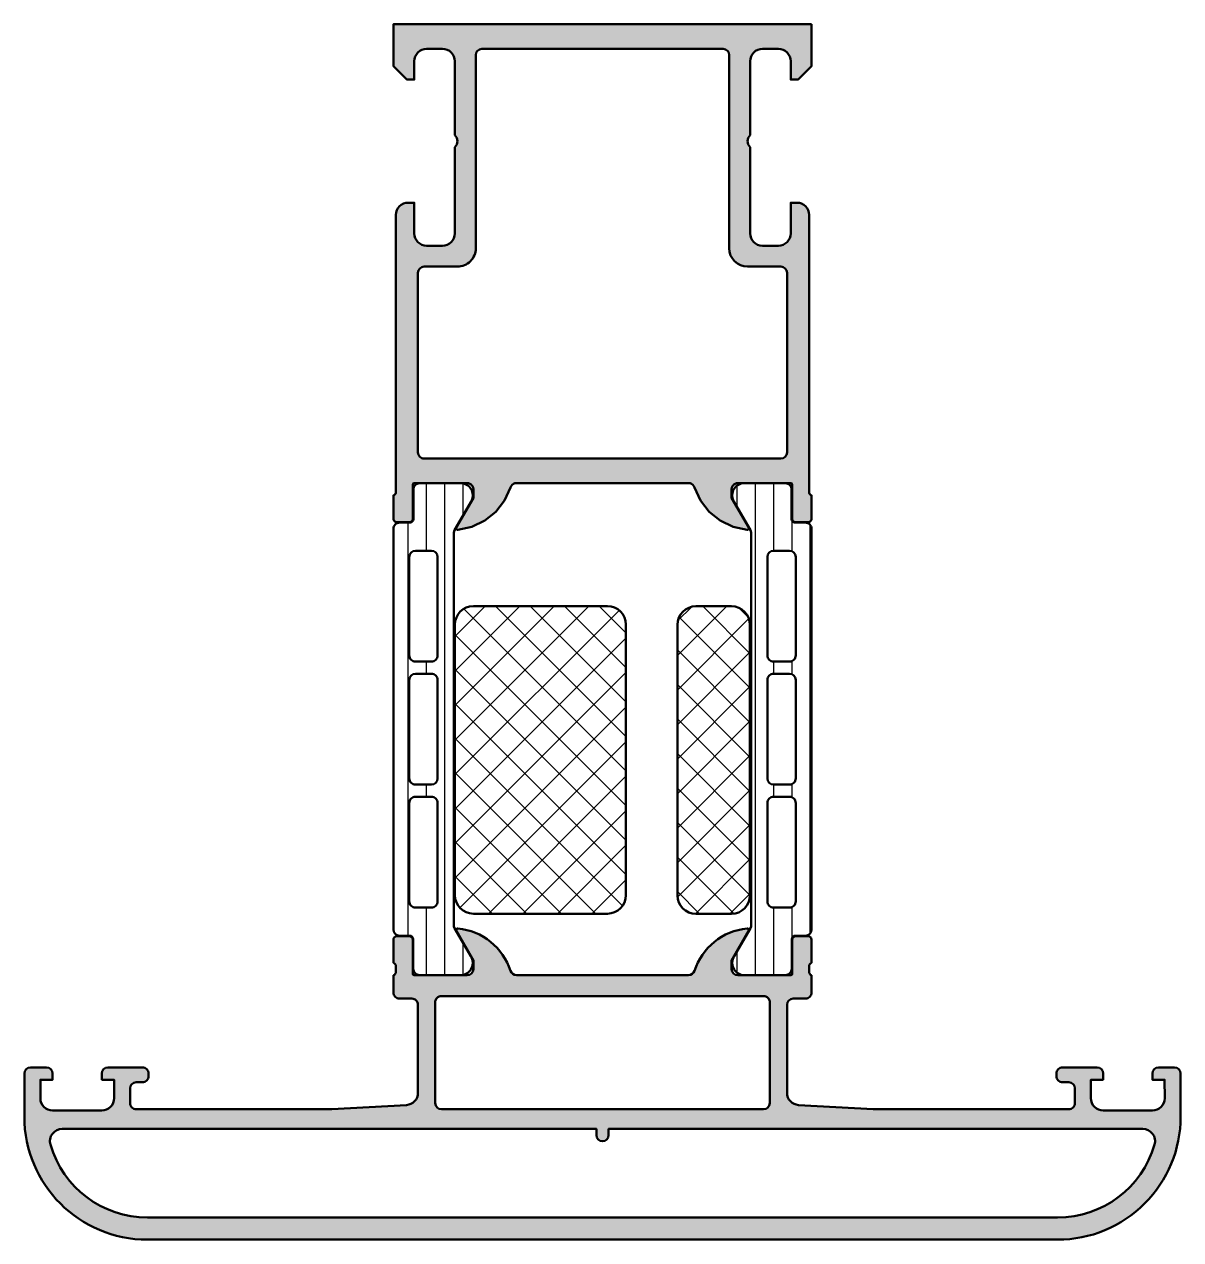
# Model space of a CAD drawing. Extents: x 0 to 94, y 0 to 98.8.
import ezdxf

# ---------------------------------------------------------------- set-up
doc = ezdxf.new("R2010")
doc.units = 0
for name, color, linetype, lineweight in [('0S-Alu contour', 7, 'Continuous', 50), ('0S-Alu hatch', 252, 'Continuous', 25), ('0S-Plastic contour', 254, 'Continuous', 50), ('0S-Plastic hatch', 253, 'Continuous', 25), ('0S-PT contour', 91, 'Continuous', 50), ('0S-PT hatch', 103, 'Continuous', 25)]:
    doc.layers.add(name, color=color, linetype=linetype, lineweight=lineweight)
pattern_1 = [(135, (0, 0), (-1.403165018917055, -1.403165018917055), []), (225, (0, 0), (1.403165018917055, -1.403165018917055), [])]
pattern_2 = [(90, (0, 0), (-1.4859, 0), [])]

# ---------------------------------------------------------------- blocks, each defined once
blk = doc.blocks.new('375510__039CC8BD_F9C2_4A37_8724_B7D21EF623D0_')
at = {"layer": '0S-Alu hatch'}
h = blk.add_hatch(color=256, dxfattribs=at)
edge = h.paths.add_edge_path()
edge.add_ellipse((9.999999999999972, 10.0000041107597), major_axis=(-9.999999999999973, 0), ratio=1, start_angle=0, end_angle=89.99999999999989, ccw=False)
edge.add_line((-1.8e-15, 10.00000411075973), (-6.10351561381e-05, 13.49999999999988))
edge.add_ellipse((0.4999889160596894, 13.49995004878394), major_axis=(-0.5000499537107022, 0), ratio=1, start_angle=270.00572341590123, end_angle=359.99427658407615, ccw=False)
edge.add_line((0.4999389648438052, 13.99999999999977), (1.799987792968805, 13.99999999999977))
edge.add_ellipse((1.79993784175286, 13.49995004878383), major_axis=(-0.5000499537108187, 0), ratio=1, start_angle=180.0057234159239, end_angle=269.99427658409195, ccw=False)
edge.add_line((2.299987792968805, 13.49999999999977), (2.299987792968805, 12.99999999999977))
edge.add_line((2.299987792968805, 12.99999999999977), (1.299987792968748, 12.99999999999988))
edge.add_line((1.299987792968748, 12.99999999999988), (1.299928665161244, 11.49999999999955))
edge.add_arc((2.299971843660783, 11.5000431784992), 1.000043179431689, 180.002473839011, 269.9975261610257)
edge.add_line((2.299928665161187, 10.49999999999966), (6.299959182739369, 10.49999999999966))
edge.add_arc((6.299975914868864, 11.49995275126827), 0.9999527514085972, 269.9990412742992, 360.0027072808267)
edge.add_line((7.299928665161187, 11.49999999999977), (7.299928665161244, 12.99999999999977))
edge.add_line((7.299928665161244, 12.99999999999977), (6.299928665161187, 12.99999999999977))
edge.add_line((6.299928665161187, 12.99999999999977), (6.299928665161187, 13.49999999999954))
edge.add_ellipse((6.799977400935316, 13.49995126422564), major_axis=(-0.5000487381490725, 0), ratio=1, start_angle=270.00558416400986, end_angle=359.99441583604505, ccw=False)
edge.add_line((6.799928665161301, 13.99999999999977), (9.59994697570812, 13.99999999999977))
edge.add_ellipse((9.599960775692747, 13.50001379998451), major_axis=(-0.4999862002057041, 0), ratio=1, start_angle=179.9984185945516, end_angle=270.0015814053993, ccw=False)
edge.add_line((10.099946975708, 13.49999999999977), (10.09994697570812, 13.30000305175758))
edge.add_ellipse((9.599959857284343, 13.29999017018136), major_axis=(-0.4999871185897141, 0), ratio=1, start_angle=89.99852384206088, end_angle=180.0014761580921, ccw=False)
edge.add_line((9.599946975708063, 12.80000305175758), (9.099946975708063, 12.80000305175758))
edge.add_arc((9.099949716575876, 12.30000031088977), 0.5000027408753259, 90.00031407859414, 179.9996859215192)
edge.add_line((8.599946975708063, 12.30000305175735), (8.599946975708063, 11.09999847412064))
edge.add_arc((9.099943336351286, 11.09999483476409), 0.4999963606564683, 179.9995829571354, 270.0004170425894)
edge.add_line((9.09994697570795, 10.59999847412086), (24.9999408721925, 10.59999847412098))
edge.add_line((24.9999408721925, 10.59999847412098), (31.05697631835943, 10.94611358642555))
edge.add_arc((30.9999482932563, 11.94447682080063), 0.9999906716560033, 273.2692693520143, 360.0006706298243)
edge.add_line((31.99993896484381, 11.94448852539051), (31.99993896484375, 19.09999799728382))
edge.add_arc((31.49993896484384, 19.09999799728379), 0.4999999999999148, 0, 90.00000000000325)
edge.add_line((31.49993896484381, 19.59999799728371), (30.49993896484386, 19.59999799728371))
edge.add_ellipse((30.49993896484381, 20.09999799728376), major_axis=(-0.500000000000057, 0), ratio=1, start_angle=0, end_angle=90.00000000000648, ccw=False)
edge.add_line((29.99993896484375, 20.09999799728371), (29.99997472763079, 21.49998950437634))
edge.add_arc((29.92113828108775, 21.76751009636945), 0.2788950563274199, 286.4198764194922, 361.164589374096)
edge.add_line((30.19997572763078, 21.77317850436782), (30.19997572763079, 22.22677250436783))
edge.add_arc((29.92110763198762, 22.23243316384489), 0.2789255417371505, 358.8371299271138, 433.5754054446451)
edge.add_line((29.99997472763079, 22.49997650436783), (29.99997472763079, 24.37998750437635))
edge.add_ellipse((30.29997472763078, 24.37998750437635), major_axis=(-0.29999999999999, 0), ratio=1, start_angle=269.99999999999864, end_angle=360, ccw=False)
edge.add_line((30.29997472763078, 24.67998750437634), (31.27994904667356, 24.67998750437634))
edge.add_ellipse((31.27994904667355, 24.37998750437633), major_axis=(-0.3000000000000149, 0), ratio=1, start_angle=180, end_angle=269.9999999999993, ccw=False)
edge.add_line((31.57994904667357, 24.37998750437633), (31.57994904667357, 21.61998950437634))
edge.add_arc((31.69994904667357, 21.61998950437634), 0.1200000000000045, 180, 270)
edge.add_line((31.69994904667357, 21.49998950437634), (35.99997472763079, 21.49998950437634))
edge.add_arc((35.99997472763079, 21.99998950437633), 0.4999999999999965, 270, 360)
edge.add_line((36.49997472763079, 21.99998950437634), (36.49997472763077, 22.69998950437637))
edge.add_line((36.49997472763077, 22.69998950437637), (35.11847927000842, 25.09280982740391))
edge.add_ellipse((35.23809451227909, 25.16186971972805), major_axis=(-0.1381197846482982, 0), ratio=1, start_angle=-95.6225775507923, end_angle=29.999999999994486, ccw=False)
edge.add_ellipse((34.76175148645707, 20.32338064252863), major_axis=(-4.999999999999907, 0), ratio=1, start_angle=197.7484163560708, end_angle=264.37742244920724, ccw=False)
edge.add_arc((39.9999747276309, 21.99998950437647), 0.500000000000129, 197.7484163560659, 269.9999999999959)
edge.add_line((39.99997472763086, 21.49998950437634), (53.99994230270401, 21.49998950437613))
edge.add_arc((53.99994230270401, 21.99998950437609), 0.4999999999999574, 270, 342.2515836439308)
edge.add_ellipse((59.2381655438778, 20.32338064252832), major_axis=(-5.000000000000009, 0), ratio=1, start_angle=275.6225775507936, end_angle=342.25158364393013, ccw=False)
edge.add_ellipse((58.76182251805567, 25.16186971972784), major_axis=(-0.1381197846483039, 0), ratio=1, start_angle=149.9999999999965, end_angle=275.62257755078616, ccw=False)
edge.add_line((58.88143776032634, 25.09280982740368), (57.499942302704, 22.69998950437616))
edge.add_line((57.499942302704, 22.69998950437616), (57.49994230270399, 21.99998950437612))
edge.add_arc((57.99994230270399, 21.99998950437612), 0.5, 180, 270)
edge.add_line((57.99994230270399, 21.49998950437613), (62.29996798366115, 21.49998950437613))
edge.add_arc((62.29996798366115, 21.61998950437617), 0.120000000000033, 270, 360)
edge.add_line((62.41996798366118, 21.61998950437616), (62.41996798366118, 24.37998750437615))
edge.add_ellipse((62.71996798366119, 24.37998750437615), major_axis=(-0.3000000000000114, 0), ratio=1, start_angle=270, end_angle=360, ccw=False)
edge.add_line((62.71996798366119, 24.67998750437617), (63.69994230270397, 24.67998750437617))
edge.add_ellipse((63.69994230270397, 24.37998750437615), major_axis=(-0.3000000000000114, 0), ratio=1, start_angle=180, end_angle=270, ccw=False)
edge.add_line((63.99994230270398, 24.37998750437615), (63.99994230270397, 22.49997650436763))
edge.add_arc((64.07880939834713, 22.2324331638447), 0.2789255417371423, 106.4245945553538, 181.162870072888)
edge.add_line((63.79994130270397, 22.22677250436763), (63.79994130270397, 21.77317850436766))
edge.add_arc((64.078778749247, 21.76751009636928), 0.2788950563274236, 178.8354106259024, 253.5801235805103)
edge.add_line((63.99994230270397, 21.49998950437617), (63.99992465972911, 20.09999799728371))
edge.add_ellipse((63.49992465972904, 20.09999799728379), major_axis=(-0.5000000000000782, 0), ratio=1, start_angle=89.99999999998943, end_angle=180, ccw=False)
edge.add_line((63.49992465972895, 19.59999799728371), (62.49992465972912, 19.59999799728371))
edge.add_arc((62.4999246597292, 19.09999799728356), 0.5000000000001421, 90.00000000000978, 180)
edge.add_line((61.99992465972906, 19.09999799728348), (61.99992465972906, 11.94448852539051))
edge.add_arc((62.9999153313166, 11.94447682080066), 0.999990671656032, 179.9993293701756, 266.7307306479874)
edge.add_line((62.94288730621349, 10.94611358642555), (68.99992275237975, 10.59999847412098))
edge.add_line((68.99992275237975, 10.59999847412098), (84.89991664886475, 10.59999847412086))
edge.add_arc((84.89992028822142, 11.09999483476423), 0.4999963606566104, 269.9995829574073, 360.0004170428646)
edge.add_line((85.3999166488648, 11.09999847412075), (85.3999166488648, 12.30000305175747))
edge.add_arc((84.89991390799705, 12.30000031088983), 0.5000027408752691, 0.0003140784807261, 89.99968592141236)
edge.add_line((84.89991664886479, 12.80000305175758), (84.3999166488648, 12.80000305175758))
edge.add_ellipse((84.39990376728852, 13.29999017018124), major_axis=(-0.4999871185895951, 0), ratio=1, start_angle=-0.0014761580922026951, end_angle=90.00147615793912, ccw=False)
edge.add_line((83.89991664886485, 13.30000305175747), (83.8999166488648, 13.49999999999977))
edge.add_ellipse((84.39990284888013, 13.50001379998444), major_axis=(-0.4999862002057734, 0), ratio=1, start_angle=-90.00158140540441, end_angle=0.0015814054485190354, ccw=False)
edge.add_line((84.3999166488648, 13.99999999999977), (87.19993495941166, 13.99999999999966))
edge.add_ellipse((87.19988622363773, 13.49995126422571), major_axis=(-0.500048738148894, 0), ratio=1, start_angle=180.005584163955, end_angle=269.9944158359981, ccw=False)
edge.add_line((87.69993495941168, 13.49999999999966), (87.69993495941168, 12.99999999999977))
edge.add_line((87.69993495941168, 12.99999999999977), (86.69993495941173, 12.99999999999977))
edge.add_line((86.69993495941173, 12.99999999999977), (86.70017313002661, 11.4999999999996))
edge.add_arc((87.70012588031871, 11.4999527512681), 0.9999527514083695, 179.9972927191733, 270.0009587257008)
edge.add_line((87.7001426124482, 10.49999999999972), (91.7001731300265, 10.49999999999972))
edge.add_arc((91.70012995152695, 11.5000431784994), 1.000043179431831, 270.0024738389727, 359.9975261609889)
edge.add_line((92.70017313002661, 11.49999999999972), (92.69987583160405, 12.99999999999977))
edge.add_line((92.69987583160405, 12.99999999999977), (91.69987583160406, 12.99999999999977))
edge.add_line((91.69987583160406, 12.99999999999977), (91.69987583160406, 13.49999999999977))
edge.add_ellipse((92.19992578281997, 13.49995004878385), major_axis=(-0.5000499537107885, 0), ratio=1, start_angle=270.0057234159111, end_angle=359.99427658407615, ccw=False)
edge.add_line((92.199875831604, 13.99999999999977), (93.49992465972906, 13.99999999999977))
edge.add_ellipse((93.49987470851315, 13.49995004878386), major_axis=(-0.5000499537107868, 0), ratio=1, start_angle=180.0057234159239, end_angle=269.9942765840954, ccw=False)
edge.add_line((93.99992465972905, 13.49999999999988), (93.99986362457282, 10.00000411075962))
edge.add_ellipse((83.99986362457282, 10.00000411075972), major_axis=(-9.999999999999972, 0), ratio=1, start_angle=89.99999999999949, end_angle=180, ccw=False)
edge.add_line((83.99986362457275, 4.1107597326e-06), (9.999999999999943, 4.1107597326e-06))
edge = h.paths.add_edge_path()
edge.add_arc((10.00000000000003, 10.00000406307473), 8.199999999998825, 196.1276539022639, 270.0000000000001)
edge.add_line((10.00000000000004, 1.800004063075903), (83.99986362457275, 1.800004063075903))
edge.add_arc((83.99986362457275, 10.00000406307486), 8.199999999998958, 270, 343.8723460977363)
edge.add_arc((90.91650903491411, 7.999999996186101), 1.000000000001182, 343.8723460977337, 449.9999999999984)
edge.add_line((90.91650903491416, 8.999999996187285), (47.49993181228643, 8.99999999618717))
edge.add_line((47.49993181228643, 8.99999999618717), (47.49993181228643, 8.49999999618717))
edge.add_ellipse((46.99993181228646, 8.49999999618717), major_axis=(-0.4999999999999716, 0), ratio=1, start_angle=0, end_angle=180, ccw=False)
edge.add_line((46.49993181228649, 8.49999999618717), (46.49993181228649, 8.999999996187057))
edge.add_line((46.49993181228649, 8.999999996187057), (3.083354589658824, 8.99999999618717))
edge.add_arc((3.083354589658823, 7.999999996185966), 1.000000000001204, 89.99999999999991, 196.1276539022647)
edge = h.paths.add_edge_path()
edge.add_arc((33.89993286132818, 11.09999847412086), 0.5, 180, 270)
edge.add_line((33.89993286132818, 10.59999847412086), (60.09993076324474, 10.59999847412086))
edge.add_arc((60.09993076324474, 11.09999847412086), 0.5, 270, 360)
edge.add_line((60.59993076324474, 11.09999847412086), (60.59993076324468, 19.29999481491472))
edge.add_arc((60.09993363587648, 19.29999768754652), 0.4999971273764557, 359.9996708184944, 450.0003291812473)
edge.add_line((60.09993076324469, 19.79999481491472), (33.89993286132818, 19.79999481491472))
edge.add_arc((33.89992998869639, 19.29999768754652), 0.4999971273764557, 89.99967081875272, 180.0003291815056)
edge.add_line((33.39993286132818, 19.29999481491472), (33.39993286132818, 11.09999847412086))
at = {"layer": '0S-Alu contour', "color": 7}
for points in [[(36.49997472763079, 21.99998950437634), (36.49997472763077, 22.69998950437637), (35.11847927000842, 25.09280982740391)], [(58.88143776032634, 25.09280982740368), (57.499942302704, 22.69998950437616), (57.49994230270399, 21.99998950437612)], [(29.99997472763079, 22.49997650436783), (29.99997472763079, 24.37998750437635)], [(30.29997472763078, 24.67998750437634), (31.27994904667356, 24.67998750437634)], [(31.57994904667357, 24.37998750437633), (31.57994904667357, 21.61998950437634)], [(62.41996798366118, 21.61998950437616), (62.41996798366118, 24.37998750437615)], [(62.71996798366119, 24.67998750437617), (63.69994230270397, 24.67998750437617)], [(63.99994230270398, 24.37998750437615), (63.99994230270397, 22.49997650436763)], [(30.19997572763078, 21.77317850436782), (30.19997572763079, 22.22677250436783)], [(63.79994130270397, 22.22677250436763), (63.79994130270397, 21.77317850436766)], [(29.99993896484375, 20.09999799728371), (29.99997472763079, 21.49998950437634)], [(31.69994904667357, 21.49998950437634), (35.99997472763079, 21.49998950437634)], [(39.99997472763086, 21.49998950437634), (53.99994230270401, 21.49998950437613)], [(57.99994230270399, 21.49998950437613), (62.29996798366115, 21.49998950437613)], [(63.99994230270397, 21.49998950437617), (63.99992465972911, 20.09999799728371)], [(60.09993076324469, 19.79999481491472), (33.89993286132818, 19.79999481491472)], [(31.49993896484381, 19.59999799728371), (30.49993896484386, 19.59999799728371)], [(31.99993896484381, 11.94448852539051), (31.99993896484375, 19.09999799728382)], [(33.39993286132818, 19.29999481491472), (33.39993286132818, 11.09999847412086)], [(60.59993076324474, 11.09999847412086), (60.59993076324468, 19.29999481491472)], [(61.99992465972906, 19.09999799728348), (61.99992465972906, 11.94448852539051)], [(63.49992465972895, 19.59999799728371), (62.49992465972912, 19.59999799728371)], [(0.4999389648438052, 13.99999999999977), (1.799987792968805, 13.99999999999977)], [(6.799928665161301, 13.99999999999977), (9.59994697570812, 13.99999999999977)], [(84.3999166488648, 13.99999999999977), (87.19993495941166, 13.99999999999966)], [(92.199875831604, 13.99999999999977), (93.49992465972906, 13.99999999999977)], [(-1.8e-15, 10.00000411075973), (-6.10351561381e-05, 13.49999999999988)], [(2.299987792968805, 13.49999999999977), (2.299987792968805, 12.99999999999977), (1.299987792968748, 12.99999999999988), (1.299928665161244, 11.49999999999955)], [(7.299928665161187, 11.49999999999977), (7.299928665161244, 12.99999999999977), (6.299928665161187, 12.99999999999977), (6.299928665161187, 13.49999999999954)], [(10.099946975708, 13.49999999999977), (10.09994697570812, 13.30000305175758)], [(83.89991664886485, 13.30000305175747), (83.8999166488648, 13.49999999999977)], [(87.69993495941168, 13.49999999999966), (87.69993495941168, 12.99999999999977), (86.69993495941173, 12.99999999999977), (86.70017313002661, 11.4999999999996)], [(92.70017313002661, 11.49999999999972), (92.69987583160405, 12.99999999999977), (91.69987583160406, 12.99999999999977), (91.69987583160406, 13.49999999999977)], [(93.99992465972905, 13.49999999999988), (93.99986362457282, 10.00000411075962)], [(8.599946975708063, 12.30000305175735), (8.599946975708063, 11.09999847412064)], [(9.599946975708063, 12.80000305175758), (9.099946975708063, 12.80000305175758)], [(84.89991664886479, 12.80000305175758), (84.3999166488648, 12.80000305175758)], [(85.3999166488648, 11.09999847412075), (85.3999166488648, 12.30000305175747)], [(9.09994697570795, 10.59999847412086), (24.9999408721925, 10.59999847412098), (31.05697631835943, 10.94611358642555)], [(62.94288730621349, 10.94611358642555), (68.99992275237975, 10.59999847412098), (84.89991664886475, 10.59999847412086)], [(2.299928665161187, 10.49999999999966), (6.299959182739369, 10.49999999999966)], [(33.89993286132818, 10.59999847412086), (60.09993076324474, 10.59999847412086)], [(87.7001426124482, 10.49999999999972), (91.7001731300265, 10.49999999999972)], [(46.49993181228649, 8.49999999618717), (46.49993181228649, 8.999999996187057), (3.083354589658824, 8.99999999618717)], [(90.91650903491416, 8.999999996187285), (47.49993181228643, 8.99999999618717), (47.49993181228643, 8.49999999618717)], [(10.00000000000004, 1.800004063075903), (83.99986362457275, 1.800004063075903)], [(83.99986362457275, 4.1107597326e-06), (9.999999999999941, 4.1107597326e-06)]]:
    blk.add_lwpolyline(points, dxfattribs=at)
at = {"layer": '0S-Alu contour', "color": 7, "extrusion": (0, 0, -1)}
for centre, radius, start, end in [((-35.23809451227909, 25.16186971972805), 0.1381197846482982, 330.0000000000056, 95.62257755079234), ((-34.76175148645707, 20.32338064252863), 4.999999999999907, 95.62257755079276, 162.2515836439292), ((-59.2381655438778, 20.32338064252832), 5.000000000000009, 17.74841635606984, 84.3774224492064), ((-58.76182251805567, 25.16186971972784), 0.1381197846483039, 84.37742244921382, 210.0000000000036), ((-30.29997472763078, 24.37998750437635), 0.29999999999999, 0, 90.00000000000136), ((-31.27994904667355, 24.37998750437633), 0.3000000000000149, 90.00000000000067, 180), ((-62.71996798366119, 24.37998750437615), 0.3000000000000114, 0, 90), ((-63.69994230270397, 24.37998750437615), 0.3000000000000114, 90, 180), ((-30.49993896484381, 20.09999799728376), 0.500000000000057, 269.9999999999935, 0), ((-63.49992465972904, 20.09999799728379), 0.5000000000000782, 180, 270.0000000000106), ((-0.4999889160596894, 13.49995004878394), 0.5000499537107022, 0.0057234159238532, 89.99427658409878), ((-1.79993784175286, 13.49995004878383), 0.5000499537108187, 90.00572341590808, 179.9942765840761), ((-6.799977400935316, 13.49995126422564), 0.5000487381490725, 0.0055841639549441, 89.99441583599011), ((-9.599960775692747, 13.50001379998451), 0.4999862002057041, 89.99841859460072, 180.0015814054484), ((-84.39990284888013, 13.50001379998444), 0.4999862002057734, 359.9984185945515, 90.00158140540438), ((-87.19988622363773, 13.49995126422571), 0.500048738148894, 90.00558416400187, 179.994415836045), ((-92.19992578281997, 13.49995004878385), 0.5000499537107885, 0.0057234159238532, 89.9942765840889), ((-93.49987470851315, 13.49995004878386), 0.5000499537107868, 90.0057234159046, 179.9942765840761), ((-9.599959857284343, 13.29999017018136), 0.4999871185897141, 179.9985238419079, 270.0014761579391), ((-84.39990376728852, 13.29999017018124), 0.4999871185895951, 269.9985238420609, 0.0014761580921441), ((-9.999999999999972, 10.0000041107597), 9.999999999999973, 270.0000000000002, 0), ((-83.99986362457282, 10.00000411075972), 9.999999999999972, 180, 270.0000000000005), ((-46.99993181228646, 8.49999999618717), 0.4999999999999716, 180, 0)]:
    blk.add_arc(centre, radius, start, end, dxfattribs=at)
at = {"layer": '0S-Alu contour', "color": 7}
for centre, radius, start, end in [((29.92110763198762, 22.23243316384489), 0.2789255417371505, 358.8371299271138, 73.57540544464514), ((29.92113828108775, 21.76751009636945), 0.2788950563274199, 286.4198764194922, 1.164589374095985), ((35.99997472763079, 21.99998950437633), 0.4999999999999965, 270, 0), ((39.9999747276309, 21.99998950437647), 0.500000000000129, 197.7484163560659, 269.9999999999959), ((53.99994230270401, 21.99998950437609), 0.4999999999999574, 270, 342.2515836439308), ((57.99994230270399, 21.99998950437612), 0.5, 180, 270), ((64.078778749247, 21.76751009636928), 0.2788950563274236, 178.8354106259024, 253.5801235805103), ((64.07880939834713, 22.2324331638447), 0.2789255417371423, 106.4245945553538, 181.162870072888), ((31.69994904667357, 21.61998950437634), 0.1200000000000045, 180, 270), ((62.29996798366115, 21.61998950437617), 0.120000000000033, 270, 0), ((33.89992998869639, 19.29999768754652), 0.4999971273764557, 89.99967081875272, 180.0003291815056), ((60.09993363587648, 19.29999768754652), 0.4999971273764557, 359.9996708184944, 90.0003291812473), ((31.49993896484384, 19.09999799728379), 0.4999999999999148, 0, 90.00000000000325), ((62.4999246597292, 19.09999799728356), 0.5000000000001421, 90.00000000000978, 180), ((9.099949716575876, 12.30000031088977), 0.5000027408753259, 90.00031407859414, 179.9996859215192), ((30.9999482932563, 11.94447682080063), 0.9999906716560033, 273.2692693520143, 0.000670629824406), ((62.9999153313166, 11.94447682080066), 0.999990671656032, 179.9993293701756, 266.7307306479874), ((84.89991390799705, 12.30000031088983), 0.5000027408752691, 0.0003140784807261, 89.99968592141236), ((2.299971843660783, 11.5000431784992), 1.000043179431689, 180.002473839011, 269.9975261610257), ((6.299975914868864, 11.49995275126827), 0.9999527514085972, 269.9990412742992, 0.0027072808266599), ((9.099943336351286, 11.09999483476409), 0.4999963606564683, 179.9995829571354, 270.0004170425894), ((33.89993286132818, 11.09999847412086), 0.5, 180, 270), ((60.09993076324474, 11.09999847412086), 0.5, 270, 0), ((84.89992028822142, 11.09999483476423), 0.4999963606566104, 269.9995829574073, 0.0004170428646345), ((87.70012588031871, 11.4999527512681), 0.9999527514083695, 179.9972927191733, 270.0009587257008), ((91.70012995152695, 11.5000431784994), 1.000043179431831, 270.0024738389727, 359.9975261609889), ((3.083354589658823, 7.999999996185966), 1.000000000001204, 89.99999999999991, 196.1276539022647), ((90.91650903491411, 7.999999996186101), 1.000000000001182, 343.8723460977337, 89.99999999999837), ((10.00000000000003, 10.00000406307473), 8.199999999998825, 196.1276539022639, 270.0000000000001), ((83.99986362457275, 10.00000406307486), 8.199999999998958, 270, 343.8723460977363)]:
    blk.add_arc(centre, radius, start, end, dxfattribs=at)
blk = doc.blocks.new('430160__FEB0815F_0D19_44E5_8ABB_CA6C06B854EF_')
at = {"layer": '0S-Alu hatch'}
h = blk.add_hatch(color=256, dxfattribs=at)
edge = h.paths.add_edge_path()
edge.add_line((63.99997414003127, 98.8), (29.99997472763079, 98.8))
edge.add_line((29.99997472763079, 98.8), (29.99997472763079, 95.39999999998672))
edge.add_line((29.99997472763079, 95.39999999998672), (31.09997472763069, 94.29999999998681))
edge.add_line((31.09997472763069, 94.29999999998681), (31.69997472763061, 94.29999999998681))
edge.add_line((31.69997472763061, 94.29999999998681), (31.69997472763061, 95.79999999998682))
edge.add_ellipse((32.6999747276306, 95.79999999998682), major_axis=(-0.9999999999999928, 0), ratio=1, start_angle=269.9999999999996, end_angle=360, ccw=False)
edge.add_line((32.69997472763061, 96.79999999998681), (33.99997472763056, 96.79999999998681))
edge.add_ellipse((33.99997472763067, 95.7999999999867), major_axis=(-1.000000000000113, 0), ratio=1, start_angle=180, end_angle=270.0000000000065, ccw=False)
edge.add_line((34.99997472763079, 95.79999999998682), (34.99997472763079, 89.7999999999868))
edge.add_ellipse((34.47497472763082, 89.29999999998681), major_axis=(-0.7249999999999732, 0), ratio=1, start_angle=136.3971810272944, end_angle=223.6028189727057, ccw=False)
edge.add_line((34.99997472763079, 88.7999999999868), (34.99997472763079, 81.79999999998681))
edge.add_ellipse((33.99997472763079, 81.7999999999868), major_axis=(-0.9999999999999928, 0), ratio=1, start_angle=89.9999999999996, end_angle=180, ccw=False)
edge.add_line((33.99997472763079, 80.79999999998682), (32.69997472763061, 80.79999999998658))
edge.add_ellipse((32.69997472763073, 81.79999999998671), major_axis=(-1.000000000000127, 0), ratio=1, start_angle=0, end_angle=89.99999999999272, ccw=False)
edge.add_line((31.69997472763061, 81.79999999998681), (31.69997472763061, 84.29999999998681))
edge.add_line((31.69997472763061, 84.29999999998681), (31.1999747276306, 84.29999999998681))
edge.add_arc((31.1999747276306, 83.29999999998682), 1, 89.9999999999998, 180)
edge.add_line((30.1999747276306, 83.29999999998682), (30.19997114859729, 60.77356178376703))
edge.add_line((30.19997114859729, 60.77356178376703), (30.19199486647125, 60.70143998374442))
edge.add_line((30.19199486647125, 60.70143998374442), (30.16568564379458, 60.63381602410754))
edge.add_line((30.16568564379458, 60.63381602410754), (30.12282398994667, 60.57526644046583))
edge.add_line((30.12282398994667, 60.57526644046583), (30.06631062068681, 60.52975364874896))
edge.add_line((30.06631062068681, 60.52975364874896), (29.99997014859736, 60.50035778376695))
edge.add_line((29.99997014859736, 60.50035778376695), (29.99997014859713, 58.62034678375971))
edge.add_line((29.99997014859713, 58.62034678375971), (30.00749177494271, 58.55359050357174))
edge.add_line((30.00749177494271, 58.55359050357174), (30.02967948822624, 58.49018166202268))
edge.add_line((30.02967948822624, 58.49018166202268), (30.06542070385667, 58.43329984320007))
edge.add_line((30.06542070385667, 58.43329984320007), (30.11292320803995, 58.38579733901726))
edge.add_line((30.11292320803995, 58.38579733901726), (30.16980502686119, 58.35005612338773))
edge.add_line((30.16980502686119, 58.35005612338773), (30.23321386841206, 58.32786841010328))
edge.add_line((30.23321386841206, 58.32786841010328), (30.29997014859816, 58.32034678375794))
edge.add_line((30.29997014859816, 58.32034678375794), (31.27994446764106, 58.3203467837584))
edge.add_line((31.27994446764106, 58.3203467837584), (31.35759018117048, 58.33056903587113))
edge.add_line((31.35759018117048, 58.33056903587113), (31.42994446763982, 58.36053916262245))
edge.add_line((31.42994446763982, 58.36053916262245), (31.49207650199576, 58.40821474940184))
edge.add_line((31.49207650199576, 58.40821474940184), (31.53975208877472, 58.47034678375758))
edge.add_line((31.53975208877472, 58.47034678375758), (31.5697222155265, 58.54270107022784))
edge.add_line((31.5697222155265, 58.54270107022784), (31.57994446764013, 58.62034678375859))
edge.add_line((31.57994446764013, 58.62034678375859), (31.57994446764013, 61.38034478375789))
edge.add_line((31.57994446764013, 61.38034478375789), (31.58403415378411, 61.41140131638212))
edge.add_line((31.58403415378411, 61.41140131638212), (31.59602176918696, 61.44034144126771))
edge.add_line((31.59602176918696, 61.44034144126771), (31.61509053636945, 61.46519331985928))
edge.add_line((31.61509053636945, 61.46519331985928), (31.63994120280785, 61.48426366670902))
edge.add_line((31.63994120280785, 61.48426366670902), (31.66888056564372, 61.49625312166176))
edge.add_line((31.66888056564372, 61.49625312166176), (31.69993683824593, 61.50034478190104))
edge.add_line((31.69993683824593, 61.50034478190104), (35.9999548911471, 61.500344783758))
edge.add_line((35.9999548911471, 61.500344783758), (36.11121846833376, 61.48781440719814))
edge.add_line((36.11121846833376, 61.48781440719814), (36.2169036000161, 61.45083810551251))
edge.add_line((36.2169036000161, 61.45083810551251), (36.31171007464188, 61.391270275989))
edge.add_line((36.31171007464188, 61.391270275989), (36.39088325582878, 61.31209830288026))
edge.add_line((36.39088325582878, 61.31209830288026), (36.45045253197776, 61.21729273719983))
edge.add_line((36.45045253197776, 61.21729273719983), (36.48743044628754, 61.11160816974325))
edge.add_line((36.48743044628754, 61.11160816974325), (36.49996252059458, 61.00034478376848))
edge.add_line((36.49996252059458, 61.00034478376848), (36.49996252059526, 60.30034783551537))
edge.add_line((36.49996252059526, 60.30034783551537), (35.11171789168856, 57.89582207868012))
edge.add_line((35.11171789168856, 57.89582207868012), (35.10138872720262, 57.86112287488482))
edge.add_line((35.10138872720262, 57.86112287488482), (35.10036780728609, 57.8249333169224))
edge.add_line((35.10036780728609, 57.8249333169224), (35.10872434822449, 57.7897069829296))
edge.add_line((35.10872434822449, 57.7897069829296), (35.1258917936056, 57.75783214642888))
edge.add_line((35.1258917936056, 57.75783214642888), (35.15070622568391, 57.73146985624771))
edge.add_line((35.15070622568391, 57.73146985624771), (35.18148527663353, 57.71240742183522))
edge.add_line((35.18148527663353, 57.71240742183522), (35.21614218963958, 57.70193723732404))
edge.add_line((35.21614218963958, 57.70193723732404), (35.25232729677072, 57.70076915984463))
edge.add_line((35.25232729677072, 57.70076915984463), (36.38589877066595, 57.94780356463797))
edge.add_line((36.38589877066595, 57.94780356463797), (37.43202062699284, 58.44944023125845))
edge.add_line((37.43202062699284, 58.44944023125845), (38.33436923468999, 59.17867083522992))
edge.add_line((38.33436923468999, 59.17867083522992), (39.04436177354473, 60.09623330087016))
edge.add_line((39.04436177354473, 60.09623330087016), (39.52377195321562, 61.15272568759338))
edge.add_line((39.52377195321562, 61.15272568759338), (39.57686468490164, 61.26673914195543))
edge.add_line((39.57686468490164, 61.26673914195543), (39.65672812154816, 61.36389745307653))
edge.add_line((39.65672812154816, 61.36389745307653), (39.75830946715606, 61.43805361369004))
edge.add_line((39.75830946715606, 61.43805361369004), (39.87518187813038, 61.48451591546155))
edge.add_line((39.87518187813038, 61.48451591546155), (39.99996310410245, 61.50034630964182))
edge.add_line((39.99996310410245, 61.50034630964182), (53.99999245467751, 61.50034630964251))
edge.add_line((53.99999245467751, 61.50034630964251), (54.124773680646, 61.48451591546245))
edge.add_line((54.124773680646, 61.48451591546245), (54.24164609161874, 61.43805361369118))
edge.add_line((54.24164609161874, 61.43805361369118), (54.34322743722867, 61.36389745307634))
edge.add_line((54.34322743722867, 61.36389745307634), (54.42309087387497, 61.26673914195589))
edge.add_line((54.42309087387497, 61.26673914195589), (54.47618360557695, 61.15272568758346))
edge.add_line((54.47618360557695, 61.15272568758346), (54.95559378523143, 60.09623330087015))
edge.add_line((54.95559378523143, 60.09623330087015), (55.66558632408597, 59.17867083523059))
edge.add_line((55.66558632408597, 59.17867083523059), (56.56793493178334, 58.44944023125911))
edge.add_line((56.56793493178334, 58.44944023125911), (57.61405678810952, 57.94780356463888))
edge.add_line((57.61405678810952, 57.94780356463888), (58.74762826200566, 57.7007691598451))
edge.add_line((58.74762826200566, 57.7007691598451), (58.7838133691354, 57.70193723732472))
edge.add_line((58.7838133691354, 57.70193723732472), (58.81847028214377, 57.71240742183614))
edge.add_line((58.81847028214377, 57.71240742183614), (58.84924933309176, 57.73146985624771))
edge.add_line((58.84924933309176, 57.73146985624771), (58.87406376517098, 57.75783214642933))
edge.add_line((58.87406376517098, 57.75783214642933), (58.89123121055143, 57.78970698293142))
edge.add_line((58.89123121055143, 57.78970698293142), (58.89958775149029, 57.82493331692375))
edge.add_line((58.89958775149029, 57.82493331692375), (58.89856683157375, 57.86112287488548))
edge.add_line((58.89856683157375, 57.86112287488548), (58.88823766708803, 57.89582207867923))
edge.add_line((58.88823766708803, 57.89582207867923), (57.49999303818157, 60.30034783551537))
edge.add_line((57.49999303818157, 60.30034783551537), (57.49999303818181, 61.00034478376941))
edge.add_line((57.49999303818181, 61.00034478376941), (57.51252511248931, 61.11160816974372))
edge.add_line((57.51252511248931, 61.11160816974372), (57.54950302679883, 61.2172927372023))
edge.add_line((57.54950302679883, 61.2172927372023), (57.60907230294761, 61.31209830288143))
edge.add_line((57.60907230294761, 61.31209830288143), (57.68824548413404, 61.39127027598899))
edge.add_line((57.68824548413404, 61.39127027598899), (57.78305195875979, 61.45083810551319))
edge.add_line((57.78305195875979, 61.45083810551319), (57.88873709044279, 61.48781440719814))
edge.add_line((57.88873709044279, 61.48781440719814), (58.00000066763066, 61.5003447837587))
edge.add_line((58.00000066763066, 61.5003447837587), (62.30001872053107, 61.50034478190175))
edge.add_line((62.30001872053107, 61.50034478190175), (62.33107499313081, 61.4962531216629))
edge.add_line((62.33107499313081, 61.4962531216629), (62.36001435596739, 61.48426366670992))
edge.add_line((62.36001435596739, 61.48426366670992), (62.38486502240693, 61.46519331986087))
edge.add_line((62.38486502240693, 61.46519331986087), (62.40393378958874, 61.44034144126816))
edge.add_line((62.40393378958874, 61.44034144126816), (62.41592140499204, 61.41140131638394))
edge.add_line((62.41592140499204, 61.41140131638394), (62.42001109113624, 61.38034478375721))
edge.add_line((62.42001109113624, 61.38034478375721), (62.42001109113625, 58.62034678375898))
edge.add_line((62.42001109113625, 58.62034678375898), (62.43023334324942, 58.54270107022715))
edge.add_line((62.43023334324942, 58.54270107022715), (62.46020347000075, 58.47034678375849))
edge.add_line((62.46020347000075, 58.47034678375849), (62.50787905678038, 58.4082147494032))
edge.add_line((62.50787905678038, 58.4082147494032), (62.5700110911368, 58.36053916262334))
edge.add_line((62.5700110911368, 58.36053916262334), (62.64236537760478, 58.33056903587204))
edge.add_line((62.64236537760478, 58.33056903587204), (62.72001109113594, 58.32034678375886))
edge.add_line((62.72001109113594, 58.32034678375886), (63.6999854101809, 58.32034678375885))
edge.add_line((63.6999854101809, 58.32034678375885), (63.76674169036614, 58.3278684101042))
edge.add_line((63.76674169036614, 58.3278684101042), (63.83015053191426, 58.35005612338818))
edge.add_line((63.83015053191426, 58.35005612338818), (63.88703235073735, 58.38579733901863))
edge.add_line((63.88703235073735, 58.38579733901863), (63.93453485491882, 58.43329984320074))
edge.add_line((63.93453485491882, 58.43329984320074), (63.97027607055014, 58.49018166202383))
edge.add_line((63.97027607055014, 58.49018166202383), (63.9924637838332, 58.55359050357108))
edge.add_line((63.9924637838332, 58.55359050357108), (63.99998541017925, 58.620346783759))
edge.add_line((63.99998541017925, 58.620346783759), (63.99998541017902, 60.50035778376742))
edge.add_line((63.99998541017902, 60.50035778376742), (63.93364493808957, 60.52975364874942))
edge.add_line((63.93364493808957, 60.52975364874942), (63.87713156882927, 60.57526644046561))
edge.add_line((63.87713156882927, 60.57526644046561), (63.83426991498202, 60.63381602410711))
edge.add_line((63.83426991498202, 60.63381602410711), (63.8079606923049, 60.70143998374487))
edge.add_line((63.8079606923049, 60.70143998374487), (63.79998441017909, 60.77356178376682))
edge.add_line((63.79998441017909, 60.77356178376682), (63.79998083114213, 83.29999999998682))
edge.add_arc((62.79998083114225, 83.29999999998692), 0.9999999999998863, 0, 89.99999999999349)
edge.add_line((62.79998083114236, 84.29999999998681), (62.29998083114236, 84.29999999998681))
edge.add_line((62.29998083114236, 84.29999999998681), (62.29998083114236, 81.79999999998681))
edge.add_ellipse((61.29998083114237, 81.7999999999868), major_axis=(-0.9999999999999928, 0), ratio=1, start_angle=89.9999999999996, end_angle=180, ccw=False)
edge.add_line((61.29998083114236, 80.79999999998682), (59.99998083114241, 80.79999999998682))
edge.add_ellipse((59.99998083114254, 81.79999999998695), major_axis=(-1.000000000000142, 0), ratio=1, start_angle=0, end_angle=89.99999999999233, ccw=False)
edge.add_line((58.9999808311424, 81.79999999998704), (58.9999808311424, 88.7999999999868))
edge.add_ellipse((59.52498083114237, 89.29999999998681), major_axis=(-0.7249999999999732, 0), ratio=1, start_angle=-43.60281897270562, end_angle=43.60281897270568, ccw=False)
edge.add_line((58.9999808311424, 89.7999999999868), (58.9999808311424, 95.79999999998682))
edge.add_ellipse((59.9999808311424, 95.79999999998682), major_axis=(-0.9999999999999928, 0), ratio=1, start_angle=269.9999999999996, end_angle=360, ccw=False)
edge.add_line((59.99998083114241, 96.79999999998681), (61.29998083114236, 96.79999999998681))
edge.add_ellipse((61.29998083114237, 95.79999999998682), major_axis=(-1, 0), ratio=1, start_angle=180, end_angle=270.0000000000008, ccw=False)
edge.add_line((62.29998083114237, 95.79999999998682), (62.29998083114236, 94.29999999998681))
edge.add_line((62.29998083114236, 94.29999999998681), (62.8999808311425, 94.29999999998681))
edge.add_line((62.8999808311425, 94.29999999998681), (63.9999808311424, 95.39999999998672))
edge.add_line((63.9999808311424, 95.39999999998672), (63.99997414003127, 98.8))
edge = h.paths.add_edge_path()
edge.add_line((37.19997014999416, 96.80000305174465), (56.79998540877903, 96.80000305174465))
edge.add_ellipse((56.79998540877902, 96.30000305174465), major_axis=(-0.5000000000000142, 0), ratio=1, start_angle=180, end_angle=269.9999999999984, ccw=False)
edge.add_line((57.29998540877904, 96.30000305174467), (57.29998540877904, 80.5999954223501))
edge.add_arc((58.79998540877903, 80.5999954223501), 1.5, 180, 270)
edge.add_line((58.79998540877903, 79.09999542235009), (61.49998540505766, 79.09999542235009))
edge.add_ellipse((61.49998540505769, 78.59999542235012), major_axis=(-0.4999999999999716, 0), ratio=1, start_angle=180, end_angle=270.00000000000324, ccw=False)
edge.add_line((61.99998540505766, 78.59999542244059), (61.99998540861844, 64.00136369925656))
edge.add_ellipse((61.49998540866715, 64.0013636991689), major_axis=(-0.4999999999512833, 0), ratio=1, start_angle=90.00200304466989, end_angle=180, ccw=False)
edge.add_line((61.50000288852942, 63.50136369952315), (32.49998438281471, 63.50034986686569))
edge.add_ellipse((32.49996659334596, 64.00034630990493), major_axis=(-0.4999964433557054, 0), ratio=1, start_angle=0, end_angle=90.00203853745938, ccw=False)
edge.add_line((31.99997014999025, 64.0003463099954), (31.99997015371554, 78.5999954224224))
edge.add_ellipse((32.49997015373367, 78.59999542233196), major_axis=(-0.500000000018133, 0), ratio=1, start_angle=269.9999999999935, end_angle=360, ccw=False)
edge.add_line((32.49997015373373, 79.09999542235009), (35.19997014999689, 79.09999542235009))
edge.add_arc((35.19997014999705, 80.59999542234993), 1.499999999999843, 269.9999999999938, 360)
edge.add_line((36.69997014999689, 80.5999954223501), (36.69997014999415, 96.30000305174445))
edge.add_ellipse((37.19997014999424, 96.3000030517446), major_axis=(-0.5000000000000853, 0), ratio=1, start_angle=270.000000000009, end_angle=360, ccw=False)
at = {"layer": '0S-Alu contour', "color": 7}
for points in [[(63.99997414003127, 98.8), (29.99997472763079, 98.8), (29.99997472763079, 95.39999999998672), (31.09997472763069, 94.29999999998681), (31.69997472763061, 94.29999999998681), (31.69997472763061, 95.79999999998682)], [(62.29998083114237, 95.79999999998682), (62.29998083114236, 94.29999999998681), (62.8999808311425, 94.29999999998681), (63.9999808311424, 95.39999999998672), (63.99997414003127, 98.8)], [(32.69997472763061, 96.79999999998681), (33.99997472763056, 96.79999999998681)], [(36.69997014999689, 80.5999954223501), (36.69997014999415, 96.30000305174445)], [(37.19997014999416, 96.80000305174465), (56.79998540877903, 96.80000305174465)], [(57.29998540877904, 96.30000305174467), (57.29998540877904, 80.5999954223501)], [(59.99998083114241, 96.79999999998681), (61.29998083114236, 96.79999999998681)], [(34.99997472763079, 95.79999999998682), (34.99997472763079, 89.7999999999868)], [(58.9999808311424, 89.7999999999868), (58.9999808311424, 95.79999999998682)], [(34.99997472763079, 88.7999999999868), (34.99997472763079, 81.79999999998681)], [(58.9999808311424, 81.79999999998704), (58.9999808311424, 88.7999999999868)], [(31.69997472763061, 81.79999999998681), (31.69997472763061, 84.29999999998681), (31.1999747276306, 84.29999999998681)], [(62.79998083114236, 84.29999999998681), (62.29998083114236, 84.29999999998681), (62.29998083114236, 81.79999999998681)], [(30.1999747276306, 83.29999999998682), (30.19997114859729, 60.77356178376703), (30.19199486647125, 60.70143998374442), (30.16568564379458, 60.63381602410754), (30.12282398994667, 60.57526644046583), (30.06631062068681, 60.52975364874896), (29.99997014859736, 60.50035778376695), (29.99997014859713, 58.62034678375971), (30.00749177494271, 58.55359050357174), (30.02967948822624, 58.49018166202268), (30.06542070385667, 58.43329984320007), (30.11292320803995, 58.38579733901726), (30.16980502686119, 58.35005612338773), (30.23321386841206, 58.32786841010328), (30.29997014859816, 58.32034678375794), (31.27994446764106, 58.3203467837584), (31.35759018117048, 58.33056903587113), (31.42994446763982, 58.36053916262245), (31.49207650199576, 58.40821474940184), (31.53975208877472, 58.47034678375758), (31.5697222155265, 58.54270107022784), (31.57994446764013, 58.62034678375859), (31.57994446764013, 61.38034478375789), (31.58403415378411, 61.41140131638212), (31.59602176918696, 61.44034144126771), (31.61509053636945, 61.46519331985928), (31.63994120280785, 61.48426366670902), (31.66888056564372, 61.49625312166176), (31.69993683824593, 61.50034478190104), (35.9999548911471, 61.500344783758), (36.11121846833376, 61.48781440719814), (36.2169036000161, 61.45083810551251), (36.31171007464188, 61.391270275989), (36.39088325582878, 61.31209830288026), (36.45045253197776, 61.21729273719983), (36.48743044628754, 61.11160816974325), (36.49996252059458, 61.00034478376848), (36.49996252059526, 60.30034783551537), (35.11171789168856, 57.89582207868012), (35.10138872720262, 57.86112287488482), (35.10036780728609, 57.8249333169224), (35.10872434822449, 57.7897069829296), (35.1258917936056, 57.75783214642888), (35.15070622568391, 57.73146985624771), (35.18148527663353, 57.71240742183522), (35.21614218963958, 57.70193723732404), (35.25232729677072, 57.70076915984463), (36.38589877066595, 57.94780356463797), (37.43202062699284, 58.44944023125845), (38.33436923468999, 59.17867083522992), (39.04436177354473, 60.09623330087016), (39.52377195321562, 61.15272568759338), (39.57686468490164, 61.26673914195543), (39.65672812154816, 61.36389745307653), (39.75830946715606, 61.43805361369004), (39.87518187813038, 61.48451591546155), (39.99996310410245, 61.50034630964182), (53.99999245467751, 61.50034630964251), (54.124773680646, 61.48451591546245), (54.24164609161874, 61.43805361369118), (54.34322743722867, 61.36389745307634), (54.42309087387497, 61.26673914195589), (54.47618360557695, 61.15272568758346), (54.95559378523143, 60.09623330087015), (55.66558632408597, 59.17867083523059), (56.56793493178334, 58.44944023125911), (57.61405678810952, 57.94780356463888), (58.74762826200566, 57.7007691598451), (58.7838133691354, 57.70193723732472), (58.81847028214377, 57.71240742183614), (58.84924933309176, 57.73146985624771), (58.87406376517098, 57.75783214642933), (58.89123121055143, 57.78970698293142), (58.89958775149029, 57.82493331692375), (58.89856683157375, 57.86112287488548), (58.88823766708803, 57.89582207867923), (57.49999303818157, 60.30034783551537), (57.49999303818181, 61.00034478376941), (57.51252511248931, 61.11160816974372), (57.54950302679883, 61.2172927372023), (57.60907230294761, 61.31209830288143), (57.68824548413404, 61.39127027598899), (57.78305195875979, 61.45083810551319), (57.88873709044279, 61.48781440719814), (58.00000066763066, 61.5003447837587), (62.30001872053107, 61.50034478190175), (62.33107499313081, 61.4962531216629), (62.36001435596739, 61.48426366670992), (62.38486502240693, 61.46519331986087), (62.40393378958874, 61.44034144126816), (62.41592140499204, 61.41140131638394), (62.42001109113624, 61.38034478375721), (62.42001109113625, 58.62034678375898), (62.43023334324942, 58.54270107022715), (62.46020347000075, 58.47034678375849), (62.50787905678038, 58.4082147494032), (62.5700110911368, 58.36053916262334), (62.64236537760478, 58.33056903587204), (62.72001109113594, 58.32034678375886), (63.6999854101809, 58.32034678375885), (63.76674169036614, 58.3278684101042), (63.83015053191426, 58.35005612338818), (63.88703235073735, 58.38579733901863), (63.93453485491882, 58.43329984320074), (63.97027607055014, 58.49018166202383), (63.9924637838332, 58.55359050357108), (63.99998541017925, 58.620346783759), (63.99998541017902, 60.50035778376742), (63.93364493808957, 60.52975364874942), (63.87713156882927, 60.57526644046561), (63.83426991498202, 60.63381602410711), (63.8079606923049, 60.70143998374487), (63.79998441017909, 60.77356178376682), (63.79998083114213, 83.29999999998682)], [(33.99997472763079, 80.79999999998682), (32.69997472763061, 80.79999999998658)], [(61.29998083114236, 80.79999999998682), (59.99998083114241, 80.79999999998682)], [(32.49997015373373, 79.09999542235009), (35.19997014999689, 79.09999542235009)], [(58.79998540877903, 79.09999542235009), (61.49998540505766, 79.09999542235009)], [(31.99997014999025, 64.0003463099954), (31.99997015371554, 78.5999954224224)], [(61.99998540505766, 78.59999542244059), (61.99998540861844, 64.00136369925656)], [(61.50000288852942, 63.50136369952315), (32.49998438281471, 63.50034986686569)]]:
    blk.add_lwpolyline(points, dxfattribs=at)
at = {"layer": '0S-Alu contour', "color": 7, "extrusion": (0, 0, -1)}
for centre, radius, start, end in [((-32.6999747276306, 95.79999999998682), 0.9999999999999928, 0, 90.0000000000004), ((-33.99997472763067, 95.7999999999867), 1.000000000000113, 89.99999999999349, 180), ((-37.19997014999424, 96.3000030517446), 0.5000000000000853, 0, 89.99999999999103), ((-56.79998540877902, 96.30000305174465), 0.5000000000000142, 90.0000000000016, 180), ((-59.9999808311424, 95.79999999998682), 0.9999999999999928, 0, 90.0000000000004), ((-61.29998083114237, 95.79999999998682), 1, 89.9999999999992, 180), ((-34.47497472763082, 89.29999999998681), 0.7249999999999732, 136.3971810272943, 223.6028189727056), ((-59.52498083114237, 89.29999999998681), 0.7249999999999732, 316.3971810272943, 43.60281897270563), ((-32.69997472763073, 81.79999999998671), 1.000000000000127, 270.0000000000073, 0), ((-33.99997472763079, 81.7999999999868), 0.9999999999999928, 180, 270.0000000000004), ((-59.99998083114254, 81.79999999998695), 1.000000000000142, 270.0000000000077, 0), ((-61.29998083114237, 81.7999999999868), 0.9999999999999928, 180, 270.0000000000004), ((-32.49997015373367, 78.59999542233196), 0.500000000018133, 0, 90.00000000000651), ((-61.49998540505769, 78.59999542235012), 0.4999999999999716, 89.99999999999675, 180), ((-32.49996659334596, 64.00034630990493), 0.4999964433557054, 269.9979614625406, 0), ((-61.49998540866715, 64.0013636991689), 0.4999999999512833, 180, 269.9979969553301)]:
    blk.add_arc(centre, radius, start, end, dxfattribs=at)
at = {"layer": '0S-Alu contour', "color": 7}
for centre, radius, start, end in [((31.1999747276306, 83.29999999998682), 1, 89.9999999999998, 180), ((62.79998083114225, 83.29999999998692), 0.9999999999998863, 0, 89.99999999999349), ((35.19997014999705, 80.59999542234993), 1.499999999999843, 269.9999999999938, 0), ((58.79998540877903, 80.5999954223501), 1.5, 180, 270)]:
    blk.add_arc(centre, radius, start, end, dxfattribs=at)
blk = doc.blocks.new('430730__3ABDE67A_D053_4B0E_A3D9_1B164A42A0BF_')
at = {"layer": '0S-PT hatch'}
h = blk.add_hatch(dxfattribs=at)
h.set_pattern_fill('ANSI37', color=256, scale=0.625, angle=90, style=0)
h.set_pattern_definition(pattern_1)
edge = h.paths.add_edge_path()
edge.add_line((36.49997601395027, 26.49999694789118), (47.40000843887703, 26.49999694789118))
edge.add_arc((47.40000665838652, 27.99999872838168), 1.500001780491563, 270.0000680096469, 359.9999319815087)
edge.add_line((48.90000843887703, 27.99999694789118), (48.90000843887703, 49.99999694789117))
edge.add_arc((47.40000349499722, 49.99999200401137), 1.500004943887955, 0.0001888423017914, 89.9998111583241)
edge.add_line((47.40000843887703, 51.49999694789118), (36.49997601395027, 51.49999694789118))
edge.add_arc((36.49997969453806, 49.99999326730389), 1.500003680591799, 90.00014058775237, 179.9998594096352)
edge.add_line((34.99997601395077, 49.99999694789117), (34.99997601395076, 27.99999694789118))
edge.add_arc((36.4999765313491, 27.99999746528952), 1.50000051739843, 180.0000197662889, 269.9999802368272)
at = {"layer": '0S-PT contour', "color": 7}
for points in [[(47.40000843887703, 51.49999694789118), (36.49997601395027, 51.49999694789118)], [(34.99997601395077, 49.99999694789117), (34.99997601395076, 27.99999694789118)], [(48.90000843887703, 27.99999694789118), (48.90000843887703, 49.99999694789117)], [(36.49997601395027, 26.49999694789118), (47.40000843887703, 26.49999694789118)]]:
    blk.add_lwpolyline(points, dxfattribs=at)
for centre, radius, start, end in [((36.49997969453806, 49.99999326730389), 1.500003680591799, 90.00014058775237, 179.9998594096352), ((47.40000349499722, 49.99999200401137), 1.500004943887955, 0.0001888423017914, 89.9998111583241), ((36.4999765313491, 27.99999746528952), 1.50000051739843, 180.0000197662889, 269.9999802368272), ((47.40000665838652, 27.99999872838168), 1.500001780491563, 270.0000680096469, 359.9999319815087)]:
    blk.add_arc(centre, radius, start, end, dxfattribs=at)
blk = doc.blocks.new('284165__8B009E7B_AD53_4E9B_B6D2_8EA1D2A8FE4A___4ECF2E7F_3F5E_4199_A5DC_3628E9F5AAEB_')
at = {"layer": '0S-Plastic hatch'}
h = blk.add_hatch(dxfattribs=at)
h.set_pattern_fill('ANSI31', color=256, scale=0.4680000000000001, angle=45, style=0)
h.set_pattern_definition(pattern_2)
edge = h.paths.add_edge_path()
edge.add_arc((63.49229999949809, 57.78997550138678), 0.4999999999999985, 359.9999730418352, 449.9999999999992)
edge.add_line((63.49229999949809, 58.28997550138677), (62.67738399545965, 58.28997550138677))
edge.add_ellipse((62.67738399545965, 58.58997550138675), major_axis=(-0.29999999999999, 0), ratio=1, start_angle=0, end_angle=89.99999999999869, ccw=False)
edge.add_line((62.37738399545967, 58.58997550138677), (62.37771594585669, 60.9899738843231))
edge.add_arc((61.8777199684181, 60.98997652394817), 0.499995977445562, 359.9996975182267, 450.0003024811875)
edge.add_line((61.87771732879301, 61.48997250138677), (58.40117583069349, 61.48997250138676))
edge.add_arc((58.54348647968488, 60.50015442666392), 0.9999960709244653, 98.18160805190199, 212.727016099843)
edge.add_line((57.70223383069357, 59.95951950138675), (59.02070354518014, 57.67586265463657))
edge.add_ellipse((58.58769082844943, 57.42586268033686), major_axis=(-0.5000000000003749, 0), ratio=1, start_angle=180.0000598981694, end_angle=209.9999965993415, ccw=False)
edge.add_line((59.08769082844952, 57.42586320310557), (59.09226017086351, 25.57408179966799))
edge.add_ellipse((58.59226017086346, 25.5740823224365), major_axis=(-0.5000000000003301, 0), ratio=1, start_angle=150.0000034006773, end_angle=179.9999401018306, ccw=False)
edge.add_line((59.02527288759421, 25.32408234813694), (57.70680317310757, 23.04042550138676))
edge.add_arc((58.54805582209892, 22.49979057610961), 0.9999960709244797, 147.2729839001592, 261.8183919481002)
edge.add_line((58.40574517310757, 21.50997250138675), (61.88228667120708, 21.50997250138674))
edge.add_arc((61.88228931083215, 22.00996847882533), 0.4999959774455513, 269.9996975188149, 360.0003024817733)
edge.add_line((62.38228528827073, 22.00997111845041), (62.38195333787371, 24.40996950138674))
edge.add_ellipse((62.68195333787373, 24.40996950138675), major_axis=(-0.3000000000000184, 0), ratio=1, start_angle=270.00000000000136, end_angle=360, ccw=False)
edge.add_line((62.68195333787372, 24.70996950138677), (63.49228467120699, 24.70996950138677))
edge.add_arc((63.49228467120699, 25.20996950138676), 0.5, 270, 359.9999730418352)
edge.add_line((63.99228467120693, 25.209969266146), (63.99229999949803, 57.78997526614601))
edge = h.paths.add_edge_path()
edge.add_ellipse((62.20667770802228, 45.5005542535359), major_axis=(-0.5, 0), ratio=1, start_angle=180, end_angle=270, ccw=False)
edge.add_line((62.70667770802228, 45.50055425353069), (62.70667770802227, 37.49684736870256))
edge.add_ellipse((62.20667770802228, 37.49684736870776), major_axis=(-0.4999999999999929, 0), ratio=1, start_angle=89.999999998808, end_angle=180, ccw=False)
edge.add_line((62.20667770801188, 36.99684736870776), (60.90666702685954, 36.99684736870776))
edge.add_ellipse((60.90666702686995, 37.49684736870778), major_axis=(-0.5000000000000142, 0), ratio=1, start_angle=0, end_angle=89.9999999988064, ccw=False)
edge.add_line((60.40666702686994, 37.49684736870257), (60.40666702686994, 45.50055425353071))
edge.add_ellipse((60.90666702686993, 45.5005542535359), major_axis=(-0.4999999999999929, 0), ratio=1, start_angle=269.9999999999992, end_angle=360, ccw=False)
edge.add_line((60.90666702686994, 46.00055425353589), (62.20667770802228, 46.00055425353589))
edge = h.paths.add_edge_path()
edge.add_ellipse((62.20669296681137, 55.50056646022311), major_axis=(-0.4999847412109091, 0), ratio=1, start_angle=180, end_angle=270, ccw=False)
edge.add_line((62.70667770802228, 55.50056646021791), (62.70667770802228, 47.50055425353075))
edge.add_ellipse((62.20667770593465, 47.50055425534887), major_axis=(-0.500000002087643, 0), ratio=1, start_angle=89.99810089738298, end_angle=180, ccw=False)
edge.add_line((62.20666113313782, 47.00055425353589), (60.90666702686994, 47.00055425353589))
edge.add_ellipse((60.90666338751326, 47.50055061417921), major_axis=(-0.4999963606565677, 0), ratio=1, start_angle=-0.000417042864683026, end_angle=90.00041704259098, ccw=False)
edge.add_line((60.40666702686994, 47.50055425353588), (60.40666702686994, 55.50053594263978))
edge.add_ellipse((60.90668228565898, 55.500535942645), major_axis=(-0.5000152587890412, 0), ratio=1, start_angle=270.0000000000008, end_angle=360, ccw=False)
edge.add_line((60.90668228565897, 56.00055120143404), (62.20669296681137, 56.00055120143402))
edge = h.paths.add_edge_path()
edge.add_ellipse((62.20667770587537, 35.49684736682511), major_axis=(-0.5000000021573144, 0), ratio=1, start_angle=180, end_angle=270.0018990894964, ccw=False)
edge.add_line((62.70667770803268, 35.49684736870257), (62.70667770803269, 27.4968504208149))
edge.add_ellipse((62.20667770594506, 27.49685042263302), major_axis=(-0.5000000020876358, 0), ratio=1, start_angle=89.99810089738219, end_angle=180, ccw=False)
edge.add_line((62.20666113314823, 26.99685042082004), (60.90666702688034, 26.99685042082004))
edge.add_ellipse((60.90666338752371, 27.49684678146341), major_axis=(-0.4999963606566175, 0), ratio=1, start_angle=-0.000417042864683026, end_angle=90.0004170425853, ccw=False)
edge.add_line((60.40666702688034, 27.49685042082004), (60.40666702688034, 35.49684736870776))
edge.add_ellipse((60.9066633875236, 35.49685100806453), major_axis=(-0.4999963606565038, 0), ratio=1, start_angle=-90.00041704259507, end_angle=0.00041704286462618256, ccw=False)
edge.add_line((60.90666702688031, 35.99684736870778), (62.20666113319305, 35.99684736870777))
at = {"layer": '0S-Alu contour', "color": 7}
for points in [[(60.40666702686994, 47.50055425353588), (60.40666702686994, 55.50053594263978)], [(60.90668228565897, 56.00055120143404), (62.20669296681137, 56.00055120143402)], [(62.70667770802228, 55.50056646021791), (62.70667770802228, 47.50055425353075)], [(62.20666113313782, 47.00055425353589), (60.90666702686994, 47.00055425353589)], [(60.40666702686994, 37.49684736870257), (60.40666702686994, 45.50055425353071)], [(60.90666702686994, 46.00055425353589), (62.20667770802228, 46.00055425353589)], [(62.70667770802228, 45.50055425353069), (62.70667770802227, 37.49684736870256)], [(62.20667770801188, 36.99684736870776), (60.90666702685954, 36.99684736870776)], [(60.90666702688031, 35.99684736870778), (62.20666113319305, 35.99684736870777)], [(60.40666702688034, 27.49685042082004), (60.40666702688034, 35.49684736870776)], [(62.70667770803268, 35.49684736870257), (62.70667770803269, 27.4968504208149)], [(62.20666113314823, 26.99685042082004), (60.90666702688034, 26.99685042082004)]]:
    blk.add_lwpolyline(points, dxfattribs=at)
at = {"layer": '0S-Alu contour', "color": 7, "extrusion": (0, 0, -1)}
for centre, radius, start, end in [((-60.90668228565898, 55.500535942645), 0.5000152587890412, 0, 89.9999999999992), ((-62.20669296681137, 55.50056646022311), 0.4999847412109091, 90, 180), ((-60.90666338751326, 47.50055061417921), 0.4999963606565677, 269.999582957409, 0.0004170428646345), ((-62.20667770593465, 47.50055425534887), 0.500000002087643, 180, 270.0018991026171), ((-60.90666702686993, 45.5005542535359), 0.4999999999999929, 0, 90.00000000000081), ((-62.20667770802228, 45.5005542535359), 0.5, 90, 180), ((-60.90666702686995, 37.49684736870778), 0.5000000000000142, 270.0000000011936, 0), ((-62.20667770802228, 37.49684736870776), 0.4999999999999929, 180, 270.000000001192), ((-60.9066633875236, 35.49685100806453), 0.4999963606565038, 359.9995829571354, 90.00041704259512), ((-62.20667770587537, 35.49684736682511), 0.5000000021573144, 89.99810091050358, 180), ((-60.90666338752371, 27.49684678146341), 0.4999963606566175, 269.9995829574147, 0.0004170428646345), ((-62.20667770594506, 27.49685042263302), 0.5000000020876358, 180, 270.0018991026179)]:
    blk.add_arc(centre, radius, start, end, dxfattribs=at)
at = {"layer": '0S-Plastic contour', "color": 7}
for points in [[(61.87771732879301, 61.48997250138677), (58.40117583069349, 61.48997250138676)], [(62.37738399545967, 58.58997550138677), (62.37771594585669, 60.9899738843231)], [(57.70223383069357, 59.95951950138675), (59.02070354518014, 57.67586265463657)], [(59.08769082844952, 57.42586320310557), (59.09226017086351, 25.57408179966799)], [(63.49229999949809, 58.28997550138677), (62.67738399545965, 58.28997550138677)], [(63.99228467120693, 25.209969266146), (63.99229999949803, 57.78997526614601)], [(59.02527288759421, 25.32408234813694), (57.70680317310757, 23.04042550138676)], [(62.68195333787372, 24.70996950138677), (63.49228467120699, 24.70996950138677)], [(62.38228528827073, 22.00997111845041), (62.38195333787371, 24.40996950138674)], [(58.40574517310757, 21.50997250138675), (61.88228667120708, 21.50997250138674)]]:
    blk.add_lwpolyline(points, dxfattribs=at)
for centre, radius, start, end in [((58.54348647968488, 60.50015442666392), 0.9999960709244653, 98.18160805190199, 212.727016099843), ((61.8777199684181, 60.98997652394817), 0.499995977445562, 359.9996975182267, 90.0003024811875), ((63.49229999949809, 57.78997550138678), 0.4999999999999985, 359.9999730418352, 89.9999999999992), ((63.49228467120699, 25.20996950138676), 0.5, 270, 359.9999730418352), ((58.54805582209892, 22.49979057610961), 0.9999960709244797, 147.2729839001592, 261.8183919481002), ((61.88228931083215, 22.00996847882533), 0.4999959774455513, 269.9996975188149, 0.0003024817733149)]:
    blk.add_arc(centre, radius, start, end, dxfattribs=at)
at = {"layer": '0S-Plastic contour', "color": 7, "extrusion": (0, 0, -1)}
for centre, radius, start, end in [((-62.67738399545965, 58.58997550138675), 0.29999999999999, 270.0000000000013, 0), ((-58.58769082844943, 57.42586268033686), 0.5000000000003749, 150.0000034006585, 179.9999401018306), ((-58.59226017086346, 25.5740823224365), 0.5000000000003301, 180.0000598981694, 209.9999965993228), ((-62.68195333787373, 24.40996950138675), 0.3000000000000185, 0, 89.99999999999864)]:
    blk.add_arc(centre, radius, start, end, dxfattribs=at)
blk = doc.blocks.new('284165__DACCC06E_B8DD_40D3_B696_F1DAEC00CDA4___5A8F4E45_1065_4EC9_A676_6C4B0E2547A6_')
at = {"layer": '0S-Plastic hatch'}
h = blk.add_hatch(dxfattribs=at)
h.set_pattern_fill('ANSI31', color=256, scale=0.4680000000000001, angle=45, style=0)
h.set_pattern_definition(pattern_2)
edge = h.paths.add_edge_path()
edge.add_ellipse((30.5076747281327, 57.790003), major_axis=(-0.4999999999999914, 0), ratio=1, start_angle=-89.9999999999996, end_angle=2.6958164824009145e-05, ccw=False)
edge.add_line((30.50767472813269, 58.290003), (31.32259073217114, 58.290003))
edge.add_arc((31.32259073217113, 58.59000299999999), 0.29999999999999, 270.0000000000013, 360)
edge.add_line((31.62259073217112, 58.590003), (31.62225878177409, 60.99000138293634))
edge.add_ellipse((32.1222547592127, 60.99000402256141), major_axis=(-0.4999959774455691, 0), ratio=1, start_angle=-90.00030248118668, end_angle=0.0003024817733034979, ccw=False)
edge.add_line((32.12225739883777, 61.49), (35.5987988969373, 61.49))
edge.add_ellipse((35.45648824794591, 60.50018192527716), major_axis=(-0.9999960709244653, 0), ratio=1, start_angle=147.272983900157, end_angle=261.818391948098, ccw=False)
edge.add_line((36.29774089693722, 59.95954699999998), (34.97927118245065, 57.67589015324982))
edge.add_arc((35.41228389918128, 57.42589017895013), 0.5000000000002869, 150.0000034006565, 179.9999401018306)
edge.add_line((34.91228389918126, 57.42589070171881), (34.90771455676727, 25.57410929828123))
edge.add_arc((35.40771455676733, 25.57410982104974), 0.5000000000003301, 180.0000598981694, 209.9999965993228)
edge.add_line((34.97470184003657, 25.32410984675018), (36.29317155452322, 23.040453))
edge.add_ellipse((35.45191890553186, 22.49981807472284), major_axis=(-0.9999960709244817, 0), ratio=1, start_angle=98.18160805190018, end_angle=212.7270160998408, ccw=False)
edge.add_line((35.59422955452323, 21.50999999999999), (32.1176880564237, 21.50999999999998))
edge.add_ellipse((32.11768541679864, 22.00999597743857), major_axis=(-0.4999959774455513, 0), ratio=1, start_angle=-0.0003024817733034979, end_angle=90.00030248118509, ccw=False)
edge.add_line((31.61768943936005, 22.00999861706365), (31.61802138975708, 24.40999699999998))
edge.add_arc((31.31802138975706, 24.40999699999998), 0.3000000000000185, 0, 89.99999999999864)
edge.add_line((31.31802138975706, 24.709997), (30.5076900564238, 24.709997))
edge.add_ellipse((30.5076900564238, 25.20999700000001), major_axis=(-0.5000000000000036, 0), ratio=1, start_angle=2.694464177466216e-05, end_angle=89.9999999999996, ccw=False)
edge.add_line((30.00769005642385, 25.20999676475924), (30.00767472813276, 57.79000276475925))
edge = h.paths.add_edge_path()
edge.add_arc((33.09330770076086, 45.50058175214914), 0.4999999999999929, 0, 90.00000000000081)
edge.add_line((33.09330770076085, 46.00058175214914), (31.7932970196085, 46.00058175214914))
edge.add_arc((31.7932970196085, 45.50058175214913), 0.5, 90, 180)
edge.add_line((31.29329701960851, 45.50058175214394), (31.29329701960851, 37.49687486731581))
edge.add_arc((31.7932970196085, 37.496874867321), 0.4999999999999929, 180, 270.0000000011924)
edge.add_line((31.7932970196189, 36.99687486732101), (33.09330770077125, 36.996874867321))
edge.add_arc((33.09330770076083, 37.49687486732101), 0.5000000000000142, 270.0000000011936, 360)
edge.add_line((33.59330770076085, 37.49687486731582), (33.59330770076085, 45.50058175214394))
edge = h.paths.add_edge_path()
edge.add_arc((33.09329244197181, 55.50056344125824), 0.5000152587890412, 0, 89.9999999999992)
edge.add_line((33.09329244197181, 56.00057870004728), (31.79328176081941, 56.00057870004726))
edge.add_arc((31.79328176081941, 55.50059395883636), 0.4999847412109091, 90, 180)
edge.add_line((31.29329701960851, 55.50059395883115), (31.29329701960851, 47.50058175214399))
edge.add_arc((31.79329702169614, 47.50058175396212), 0.5000000020876421, 180, 270.0018991026167)
edge.add_line((31.79331359449296, 47.00058175214913), (33.09330770076085, 47.00058175214913))
edge.add_arc((33.09331134011753, 47.50057811279246), 0.4999963606565677, 269.999582957409, 360.0004170428646)
edge.add_line((33.59330770076085, 47.50058175214912), (33.59330770076085, 55.50056344125303))
edge = h.paths.add_edge_path()
edge.add_arc((33.09331134010719, 35.49687850667776), 0.4999963606565038, 359.9995829571354, 450.0004170425951)
edge.add_line((33.09330770075047, 35.99687486732102), (31.79331359443774, 35.99687486732101))
edge.add_arc((31.79329702175542, 35.49687486543835), 0.5000000021573149, 89.99810091050358, 180)
edge.add_line((31.2932970195981, 35.4968748673158), (31.2932970195981, 27.49687791942814))
edge.add_arc((31.79329702168574, 27.49687792124626), 0.500000002087635, 180, 270.0018991026175)
edge.add_line((31.79331359448255, 26.99687791943328), (33.09330770075045, 26.99687791943328))
edge.add_arc((33.09331134010707, 27.49687428007665), 0.4999963606566175, 269.9995829574147, 360.0004170428646)
edge.add_line((33.59330770075044, 27.49687791943328), (33.59330770075044, 35.49687486732099))
at = {"layer": '0S-Alu contour', "color": 7}
for points in [[(31.29329701960851, 55.50059395883115), (31.29329701960851, 47.50058175214399)], [(33.09329244197181, 56.00057870004728), (31.79328176081941, 56.00057870004726)], [(33.59330770076085, 47.50058175214912), (33.59330770076085, 55.50056344125303)], [(31.79331359449296, 47.00058175214913), (33.09330770076085, 47.00058175214913)], [(31.29329701960851, 45.50058175214394), (31.29329701960851, 37.49687486731581)], [(33.09330770076085, 46.00058175214914), (31.7932970196085, 46.00058175214914)], [(33.59330770076085, 37.49687486731582), (33.59330770076085, 45.50058175214394)], [(31.7932970196189, 36.99687486732101), (33.09330770077125, 36.996874867321)], [(33.09330770075047, 35.99687486732102), (31.79331359443774, 35.99687486732101)], [(31.2932970195981, 35.4968748673158), (31.2932970195981, 27.49687791942814)], [(33.59330770075044, 27.49687791943328), (33.59330770075044, 35.49687486732099)], [(31.79331359448255, 26.99687791943328), (33.09330770075045, 26.99687791943328)]]:
    blk.add_lwpolyline(points, dxfattribs=at)
for centre, radius, start, end in [((31.79328176081941, 55.50059395883636), 0.4999847412109091, 90, 180), ((33.09329244197181, 55.50056344125824), 0.5000152587890412, 0, 89.9999999999992), ((31.79329702169614, 47.50058175396212), 0.5000000020876421, 180, 270.0018991026167), ((33.09331134011753, 47.50057811279246), 0.4999963606565677, 269.999582957409, 0.0004170428646345), ((31.7932970196085, 45.50058175214913), 0.5, 90, 180), ((33.09330770076086, 45.50058175214914), 0.4999999999999929, 0, 90.00000000000081), ((31.7932970196085, 37.496874867321), 0.4999999999999929, 180, 270.0000000011924), ((33.09330770076083, 37.49687486732101), 0.5000000000000142, 270.0000000011936, 0), ((31.79329702175542, 35.49687486543835), 0.5000000021573149, 89.99810091050358, 180), ((33.09331134010719, 35.49687850667776), 0.4999963606565038, 359.9995829571354, 90.00041704259512), ((31.79329702168574, 27.49687792124626), 0.500000002087635, 180, 270.0018991026175), ((33.09331134010707, 27.49687428007665), 0.4999963606566175, 269.9995829574147, 0.0004170428646345)]:
    blk.add_arc(centre, radius, start, end, dxfattribs=at)
at = {"layer": '0S-Plastic contour', "color": 7}
for points in [[(32.12225739883777, 61.49), (35.5987988969373, 61.49)], [(31.62259073217112, 58.590003), (31.62225878177409, 60.99000138293634)], [(36.29774089693722, 59.95954699999998), (34.97927118245065, 57.67589015324982)], [(30.00769005642385, 25.20999676475924), (30.00767472813276, 57.79000276475925)], [(30.50767472813269, 58.290003), (31.32259073217114, 58.290003)], [(34.91228389918126, 57.42589070171881), (34.90771455676727, 25.57410929828123)], [(31.31802138975706, 24.709997), (30.5076900564238, 24.709997)], [(34.97470184003657, 25.32410984675018), (36.29317155452322, 23.040453)], [(31.61768943936005, 22.00999861706365), (31.61802138975708, 24.40999699999998)], [(35.59422955452323, 21.50999999999999), (32.1176880564237, 21.50999999999998)]]:
    blk.add_lwpolyline(points, dxfattribs=at)
at = {"layer": '0S-Plastic contour', "color": 7, "extrusion": (0, 0, -1)}
for centre, radius, start, end in [((-32.1222547592127, 60.99000402256141), 0.4999959774455691, 359.9996975182267, 90.00030248118671), ((-35.45648824794591, 60.50018192527716), 0.9999960709244653, 98.18160805190199, 212.727016099843), ((-30.5076747281327, 57.790003), 0.4999999999999914, 359.9999730418352, 89.99999999999959), ((-30.5076900564238, 25.20999700000001), 0.5000000000000036, 270.0000000000004, 359.9999730553582), ((-35.45191890553186, 22.49981807472284), 0.9999960709244817, 147.2729839001592, 261.8183919480998), ((-32.11768541679864, 22.00999597743857), 0.4999959774455513, 269.9996975188149, 0.0003024817733149)]:
    blk.add_arc(centre, radius, start, end, dxfattribs=at)
at = {"layer": '0S-Plastic contour', "color": 7}
for centre, radius, start, end in [((31.32259073217113, 58.59000299999999), 0.29999999999999, 270.0000000000013, 0), ((35.41228389918128, 57.42589017895013), 0.5000000000002869, 150.0000034006565, 179.9999401018306), ((31.31802138975706, 24.40999699999998), 0.3000000000000185, 0, 89.99999999999864), ((35.40771455676733, 25.57410982104974), 0.5000000000003301, 180.0000598981694, 209.9999965993228)]:
    blk.add_arc(centre, radius, start, end, dxfattribs=at)
blk = doc.blocks.new('430730__845C8294_D580_4BF3_A2D5_D0BE3042F7F4_')
at = {"layer": '0S-PT hatch'}
h = blk.add_hatch(dxfattribs=at)
h.set_pattern_fill('ANSI37', color=256, scale=0.625, angle=90, style=0)
h.set_pattern_definition(pattern_1)
edge = h.paths.add_edge_path()
edge.add_arc((54.58997970060811, 27.98997472923288), 1.500002227847758, 180, 269.9999999999997)
edge.add_line((54.5899797006081, 26.48997250138512), (57.49001037452542, 26.48997250138677))
edge.add_arc((57.49001037452542, 27.98997250138678), 1.5, 270, 360)
edge.add_line((58.99001037452542, 27.98997250138678), (58.99001037452541, 49.98997250138677))
edge.add_arc((57.49001037452541, 49.98997250138677), 1.5, 0, 90)
edge.add_line((57.49001037452541, 51.48997250138677), (54.58997747276199, 51.48997250138677))
edge.add_arc((54.58998074462231, 49.98996922952644), 1.500003271863897, 90.00012497558582, 180)
edge.add_line((53.08997747275841, 49.98996922952655), (53.08997747276035, 27.98997472923288))
at = {"layer": '0S-PT contour', "color": 7}
for points in [[(57.49001037452541, 51.48997250138677), (54.58997747276199, 51.48997250138677)], [(53.08997747275841, 49.98996922952655), (53.08997747276035, 27.98997472923288)], [(58.99001037452542, 27.98997250138678), (58.99001037452541, 49.98997250138677)], [(54.5899797006081, 26.48997250138512), (57.49001037452542, 26.48997250138677)]]:
    blk.add_lwpolyline(points, dxfattribs=at)
for centre, radius, start, end in [((54.58998074462231, 49.98996922952644), 1.500003271863897, 90.00012497558582, 180), ((57.49001037452541, 49.98997250138677), 1.5, 0, 90), ((54.58997970060811, 27.98997472923288), 1.500002227847758, 180, 269.9999999999997), ((57.49001037452542, 27.98997250138678), 1.5, 270, 0)]:
    blk.add_arc(centre, radius, start, end, dxfattribs=at)
blk = doc.blocks.new('430730__A2AF6904_88C1_465E_B226_E6029175ECA8_')
at = {"layer": '0S-Alu contour', "color": 7}
for name in ['430160__FEB0815F_0D19_44E5_8ABB_CA6C06B854EF_', '375510__039CC8BD_F9C2_4A37_8724_B7D21EF623D0_']:
    blk.add_blockref(name, (0, 0), dxfattribs=at)
at = {"layer": '0S-Plastic contour', "color": 7}
for name in ['284165__DACCC06E_B8DD_40D3_B696_F1DAEC00CDA4___5A8F4E45_1065_4EC9_A676_6C4B0E2547A6_', '284165__8B009E7B_AD53_4E9B_B6D2_8EA1D2A8FE4A___4ECF2E7F_3F5E_4199_A5DC_3628E9F5AAEB_']:
    blk.add_blockref(name, (0, 0), dxfattribs=at)
at = {"layer": '0S-PT contour', "color": 7}
for name in ['430730__3ABDE67A_D053_4B0E_A3D9_1B164A42A0BF_', '430730__845C8294_D580_4BF3_A2D5_D0BE3042F7F4_']:
    blk.add_blockref(name, (0, 0), dxfattribs=at)

msp = doc.modelspace()

# ---------------------------------------------------------------- block references
at = {"layer": '0S-Alu contour', "color": 7}
msp.add_blockref('430730__A2AF6904_88C1_465E_B226_E6029175ECA8_', (0, 0), dxfattribs=at)

doc.saveas('drawing.dxf')
